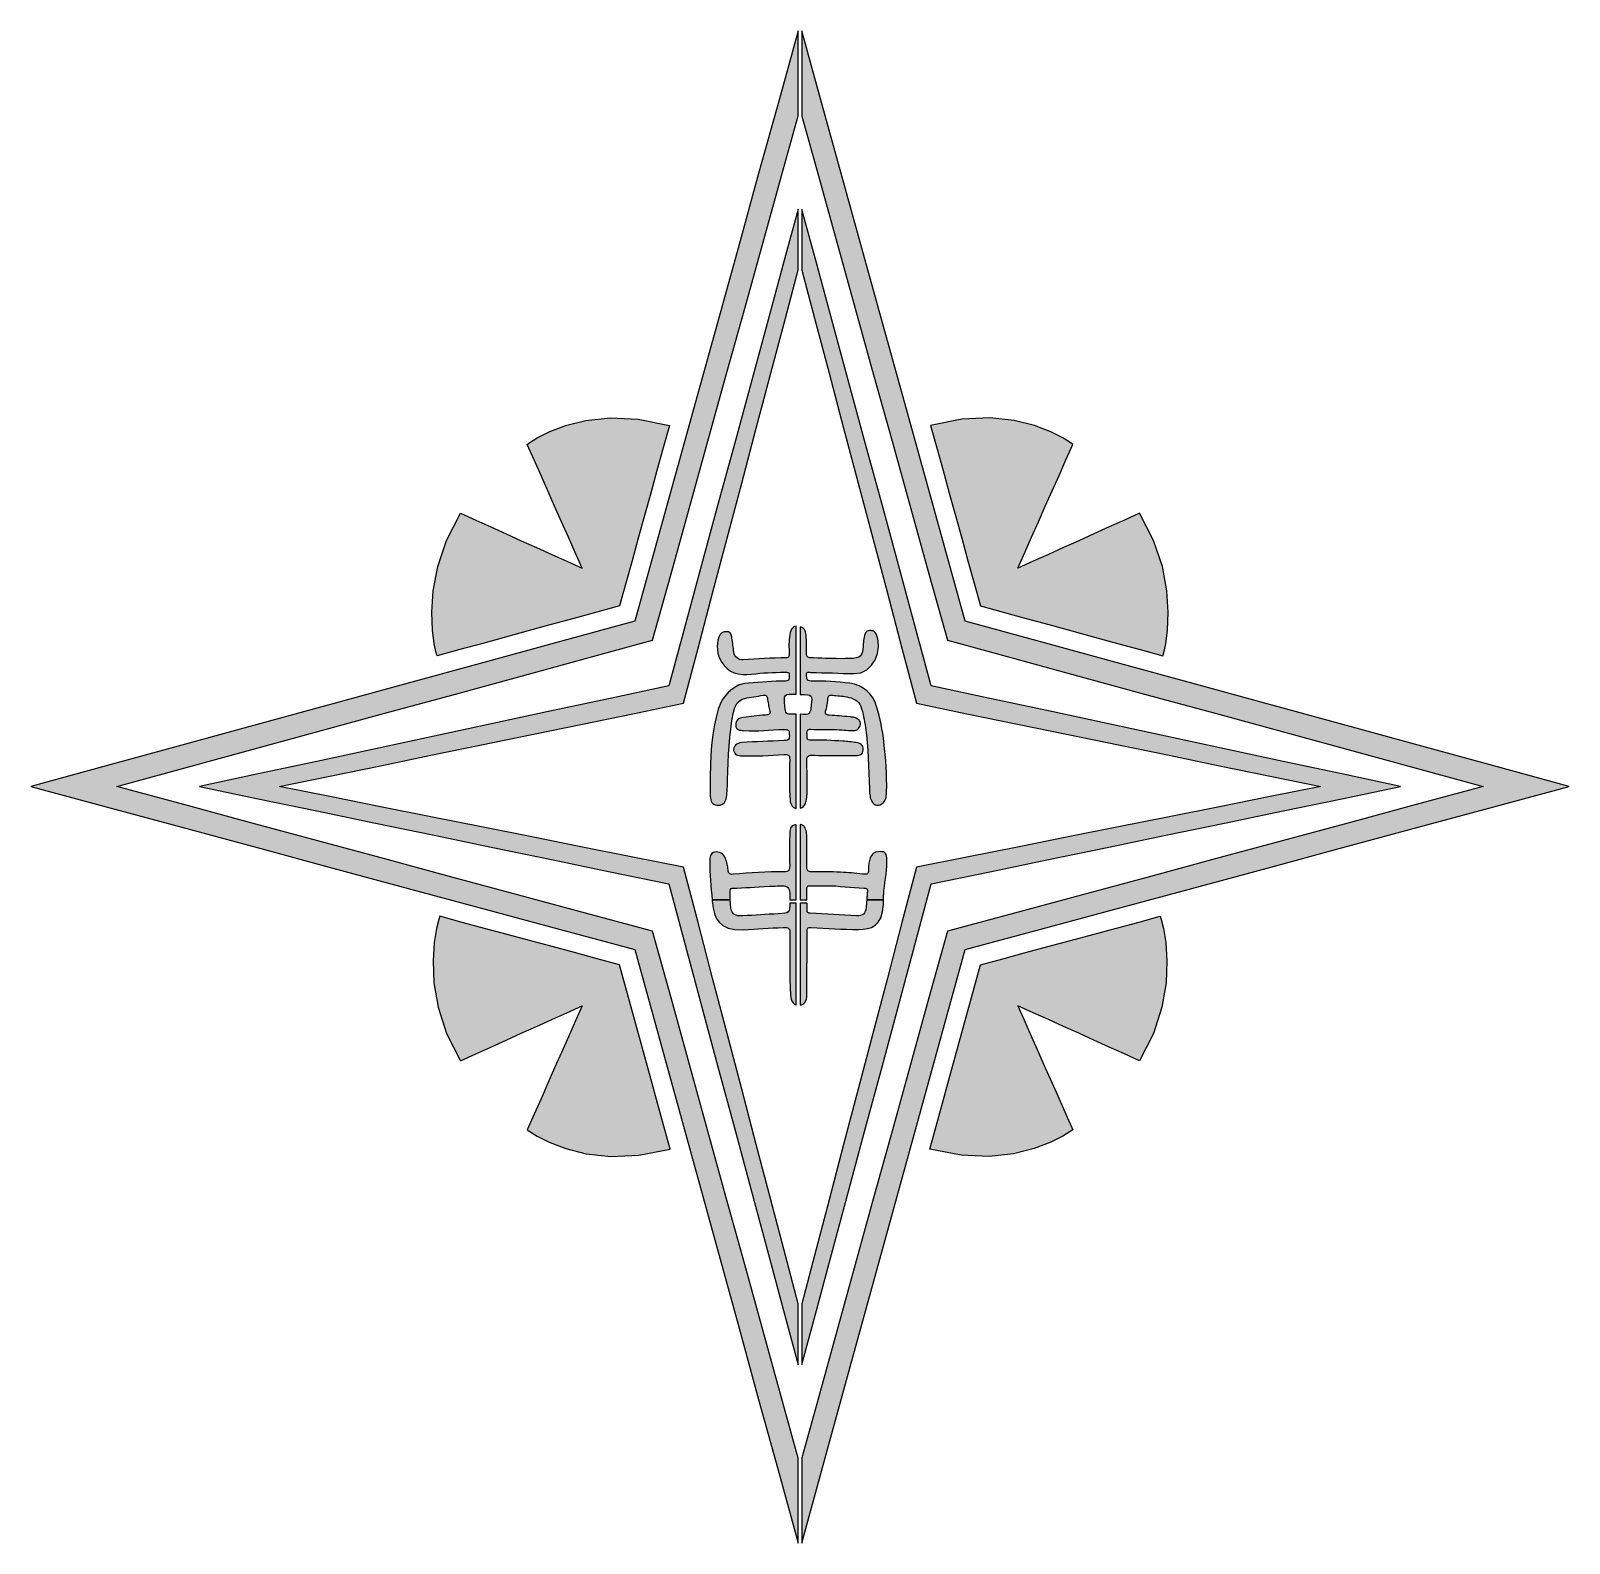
# Model space of a CAD drawing. Extents: x 13.9 to 34.2, y 3.8 to 23.8.
import ezdxf

# ---------------------------------------------------------------- set-up
doc = ezdxf.new("R2010")
doc.units = 0
doc.header["$MEASUREMENT"] = 0
doc.layers.add('_U_30EC_U_30A4_U_30E4_U_38', color=7, linetype='CONTINUOUS')

msp = doc.modelspace()

# ---------------------------------------------------------------- hatches: boundary and pattern name
at = {"layer": '_U_30EC_U_30A4_U_30E4_U_38'}
h = msp.add_hatch(color=29, dxfattribs=at)
h.dxf.hatch_style = 2
h.paths.add_polyline_path([(24.071, 4.929), (23.851, 5.724), (23.608, 6.604), (23.365, 7.484), (23.122, 8.364), (22.879, 9.244), (22.635, 10.124), (22.392, 11.004), (22.149, 11.884), (21.265, 12.123), (20.381, 12.361), (19.497, 12.6), (18.613, 12.839), (17.729, 13.078), (16.845, 13.317), (15.961, 13.556), (15.077, 13.795), (15.961, 14.036), (16.845, 14.278), (17.729, 14.52), (18.613, 14.762), (19.497, 15.003), (20.381, 15.245), (21.265, 15.487), (22.149, 15.728), (22.392, 16.604), (22.635, 17.48), (22.879, 18.355), (23.122, 19.231), (23.365, 20.106), (23.608, 20.982), (23.851, 21.858), (24.071, 22.648), (24.071, 23.772), (23.822, 22.872), (23.549, 21.887), (23.277, 20.902), (23.004, 19.918), (22.732, 18.933), (22.459, 17.948), (22.186, 16.963), (21.914, 15.978), (20.917, 15.705), (19.921, 15.432), (18.924, 15.159), (17.927, 14.886), (16.931, 14.613), (15.934, 14.341), (14.937, 14.068), (13.941, 13.795), (14.937, 13.526), (15.934, 13.257), (16.931, 12.988), (17.927, 12.719), (18.924, 12.45), (19.92, 12.181), (20.917, 11.912), (21.914, 11.643), (22.186, 10.653), (22.459, 9.663), (22.732, 8.672), (23.004, 7.682), (23.277, 6.691), (23.549, 5.701), (23.822, 4.71), (24.071, 3.806)])
h = msp.add_hatch(color=29, dxfattribs=at)
h.dxf.hatch_style = 2
h.paths.add_polyline_path([(33.252, 14.068), (32.255, 14.341), (31.259, 14.613), (30.262, 14.886), (29.265, 15.159), (28.269, 15.432), (27.272, 15.705), (26.275, 15.978), (26.003, 16.963), (25.73, 17.948), (25.458, 18.933), (25.185, 19.918), (24.912, 20.902), (24.64, 21.887), (24.367, 22.872), (24.119, 23.769), (24.119, 22.645), (24.338, 21.858), (24.581, 20.982), (24.824, 20.106), (25.067, 19.231), (25.311, 18.355), (25.554, 17.48), (25.797, 16.604), (26.04, 15.728), (26.924, 15.487), (27.808, 15.245), (28.692, 15.003), (29.576, 14.762), (30.46, 14.52), (31.344, 14.278), (32.228, 14.036), (33.112, 13.795), (32.228, 13.556), (31.344, 13.317), (30.46, 13.078), (29.576, 12.839), (28.692, 12.6), (27.808, 12.361), (26.924, 12.123), (26.04, 11.884), (25.797, 11.004), (25.554, 10.124), (25.311, 9.244), (25.067, 8.364), (24.824, 7.484), (24.581, 6.604), (24.338, 5.724), (24.119, 4.932), (24.119, 3.808), (24.367, 4.71), (24.64, 5.701), (24.912, 6.691), (25.185, 7.682), (25.458, 8.672), (25.73, 9.663), (26.003, 10.653), (26.275, 11.643), (27.272, 11.912), (28.269, 12.181), (29.265, 12.45), (30.262, 12.719), (31.259, 12.988), (32.255, 13.257), (33.252, 13.526), (34.249, 13.795)])
h = msp.add_hatch(color=29, dxfattribs=at)
h.dxf.hatch_style = 2
h.paths.add_polyline_path([(24.071, 6.964), (23.902, 7.606), (23.71, 8.338), (23.518, 9.07), (23.326, 9.802), (23.134, 10.534), (22.941, 11.266), (22.749, 11.998), (22.557, 12.73), (21.89, 12.863), (21.223, 12.996), (20.556, 13.129), (19.889, 13.262), (19.222, 13.396), (18.555, 13.529), (17.888, 13.662), (17.221, 13.795), (17.888, 13.932), (18.555, 14.069), (19.222, 14.207), (19.889, 14.344), (20.556, 14.482), (21.223, 14.619), (21.89, 14.756), (22.557, 14.894), (22.749, 15.62), (22.941, 16.346), (23.134, 17.072), (23.326, 17.799), (23.518, 18.525), (23.71, 19.251), (23.902, 19.977), (24.071, 20.614), (24.071, 21.417), (23.878, 20.707), (23.661, 19.909), (23.445, 19.112), (23.228, 18.314), (23.012, 17.517), (22.795, 16.72), (22.578, 15.922), (22.362, 15.125), (21.587, 14.958), (20.813, 14.792), (20.039, 14.626), (19.264, 14.46), (18.49, 14.293), (17.716, 14.127), (16.941, 13.961), (16.167, 13.795), (16.941, 13.634), (17.716, 13.473), (18.49, 13.312), (19.264, 13.152), (20.039, 12.991), (20.813, 12.83), (21.587, 12.669), (22.362, 12.509), (22.578, 11.704), (22.795, 10.9), (23.012, 10.095), (23.228, 9.291), (23.445, 8.486), (23.661, 7.682), (23.878, 6.877), (24.071, 6.161)])
h = msp.add_hatch(color=29, dxfattribs=at)
h.dxf.hatch_style = 2
h.paths.add_polyline_path([(31.248, 13.961), (30.474, 14.127), (29.699, 14.293), (28.925, 14.46), (28.151, 14.626), (27.376, 14.792), (26.602, 14.958), (25.827, 15.125), (25.611, 15.922), (25.394, 16.72), (25.178, 17.517), (24.961, 18.314), (24.744, 19.112), (24.528, 19.909), (24.311, 20.707), (24.119, 21.414), (24.119, 20.611), (24.287, 19.977), (24.479, 19.251), (24.671, 18.525), (24.863, 17.799), (25.056, 17.072), (25.248, 16.346), (25.44, 15.62), (25.632, 14.894), (26.299, 14.756), (26.966, 14.619), (27.633, 14.482), (28.3, 14.344), (28.967, 14.207), (29.634, 14.069), (30.301, 13.932), (30.968, 13.795), (30.301, 13.662), (29.634, 13.529), (28.967, 13.396), (28.3, 13.262), (27.633, 13.129), (26.966, 12.996), (26.299, 12.863), (25.632, 12.73), (25.44, 11.998), (25.248, 11.266), (25.056, 10.534), (24.863, 9.802), (24.671, 9.07), (24.479, 8.338), (24.287, 7.606), (24.119, 6.966), (24.119, 6.163), (24.311, 6.877), (24.528, 7.682), (24.744, 8.486), (24.961, 9.291), (25.178, 10.095), (25.394, 10.9), (25.611, 11.704), (25.827, 12.509), (26.602, 12.669), (27.376, 12.83), (28.151, 12.991), (28.925, 13.152), (29.699, 13.312), (30.474, 13.473), (31.248, 13.634), (32.022, 13.795)])
h = msp.add_hatch(color=29, dxfattribs=at)
h.dxf.hatch_style = 2
h.paths.add_polyline_path([(19.303, 15.52), (19.292, 15.561), (19.267, 15.678), (19.243, 15.86), (19.233, 16.097), (19.251, 16.38), (19.312, 16.698), (19.427, 17.042), (19.613, 17.402), (19.814, 17.311), (20.014, 17.221), (20.215, 17.13), (20.415, 17.04), (20.616, 16.95), (20.817, 16.859), (21.017, 16.769), (21.218, 16.678), (21.127, 16.883), (21.037, 17.087), (20.947, 17.291), (20.856, 17.495), (20.766, 17.699), (20.676, 17.903), (20.585, 18.107), (20.495, 18.312), (20.528, 18.336), (20.625, 18.396), (20.782, 18.476), (20.997, 18.559), (21.267, 18.626), (21.588, 18.66), (21.957, 18.645), (22.371, 18.562), (22.289, 18.264), (22.206, 17.966), (22.124, 17.669), (22.042, 17.371), (21.959, 17.073), (21.877, 16.775), (21.794, 16.478), (21.712, 16.18), (21.411, 16.097), (21.11, 16.015), (20.809, 15.932), (20.508, 15.85), (20.207, 15.768), (19.906, 15.685), (19.604, 15.603)])
h = msp.add_hatch(color=29, dxfattribs=at)
h.dxf.hatch_style = 2
h.paths.add_polyline_path([(28.886, 15.52), (28.897, 15.561), (28.922, 15.678), (28.946, 15.86), (28.956, 16.097), (28.938, 16.38), (28.878, 16.698), (28.762, 17.042), (28.576, 17.402), (28.376, 17.311), (28.175, 17.221), (27.974, 17.13), (27.774, 17.04), (27.573, 16.95), (27.373, 16.859), (27.172, 16.769), (26.971, 16.678), (27.062, 16.883), (27.152, 17.087), (27.243, 17.291), (27.333, 17.495), (27.423, 17.699), (27.514, 17.903), (27.604, 18.107), (27.694, 18.312), (27.662, 18.336), (27.565, 18.396), (27.407, 18.477), (27.192, 18.559), (26.922, 18.626), (26.601, 18.66), (26.232, 18.645), (25.818, 18.562), (25.9, 18.264), (25.983, 17.966), (26.065, 17.669), (26.148, 17.371), (26.23, 17.073), (26.312, 16.775), (26.395, 16.478), (26.477, 16.18), (26.778, 16.097), (27.079, 16.015), (27.38, 15.932), (27.682, 15.85), (27.983, 15.768), (28.284, 15.685), (28.585, 15.603)])
h = msp.add_hatch(color=29, dxfattribs=at)
h.dxf.hatch_style = 2
h.paths.add_polyline_path([(24.044, 14.75), (24.039, 14.75), (24.032, 14.75), (24.025, 14.75), (24.018, 14.75), (24.011, 14.75), (23.976, 14.75), (23.949, 14.752), (23.93, 14.756), (23.917, 14.763), (23.908, 14.776), (23.902, 14.795), (23.898, 14.821), (23.895, 14.855), (23.89, 14.909), (23.889, 14.949), (23.892, 14.978), (23.903, 14.997), (23.922, 15.008), (23.951, 15.014), (23.992, 15.014), (24.044, 15.013), (24.044, 15.911), (24.042, 15.91), (24.024, 15.906), (24.008, 15.898), (23.994, 15.886), (23.983, 15.871), (23.973, 15.851), (23.966, 15.828), (23.96, 15.8), (23.955, 15.768), (23.952, 15.737), (23.95, 15.705), (23.949, 15.673), (23.949, 15.641), (23.95, 15.609), (23.95, 15.577), (23.951, 15.545), (23.951, 15.534), (23.95, 15.524), (23.948, 15.516), (23.945, 15.509), (23.94, 15.503), (23.933, 15.498), (23.923, 15.496), (23.911, 15.495), (23.84, 15.493), (23.769, 15.491), (23.698, 15.488), (23.627, 15.484), (23.556, 15.48), (23.486, 15.476), (23.415, 15.471), (23.344, 15.467), (23.322, 15.468), (23.301, 15.473), (23.281, 15.482), (23.264, 15.494), (23.248, 15.508), (23.236, 15.526), (23.227, 15.545), (23.221, 15.567), (23.218, 15.59), (23.215, 15.614), (23.212, 15.638), (23.209, 15.662), (23.207, 15.685), (23.204, 15.709), (23.201, 15.733), (23.197, 15.756), (23.195, 15.771), (23.192, 15.785), (23.187, 15.798), (23.181, 15.811), (23.173, 15.822), (23.163, 15.83), (23.15, 15.836), (23.134, 15.839), (23.115, 15.839), (23.097, 15.836), (23.08, 15.831), (23.065, 15.823), (23.052, 15.813), (23.04, 15.8), (23.03, 15.785), (23.023, 15.767), (23.012, 15.725), (23.005, 15.684), (23.002, 15.643), (23.004, 15.602), (23.01, 15.562), (23.021, 15.522), (23.036, 15.483), (23.056, 15.445), (23.092, 15.393), (23.133, 15.352), (23.178, 15.32), (23.227, 15.297), (23.28, 15.282), (23.336, 15.274), (23.394, 15.273), (23.455, 15.278), (23.51, 15.284), (23.564, 15.29), (23.619, 15.294), (23.673, 15.297), (23.728, 15.3), (23.782, 15.302), (23.837, 15.303), (23.892, 15.304), (23.905, 15.304), (23.918, 15.304), (23.929, 15.302), (23.938, 15.299), (23.946, 15.294), (23.95, 15.287), (23.953, 15.275), (23.952, 15.26), (23.951, 15.247), (23.951, 15.235), (23.951, 15.222), (23.948, 15.211), (23.944, 15.201), (23.935, 15.194), (23.922, 15.189), (23.903, 15.187), (23.842, 15.187), (23.781, 15.185), (23.72, 15.181), (23.659, 15.177), (23.598, 15.172), (23.537, 15.167), (23.475, 15.163), (23.414, 15.159), (23.368, 15.155), (23.325, 15.145), (23.285, 15.131), (23.248, 15.113), (23.213, 15.091), (23.18, 15.066), (23.148, 15.037), (23.118, 15.005), (23.094, 14.976), (23.073, 14.946), (23.055, 14.915), (23.04, 14.882), (23.026, 14.849), (23.014, 14.815), (23.004, 14.78), (22.995, 14.745), (22.966, 14.611), (22.944, 14.477), (22.928, 14.342), (22.918, 14.207), (22.912, 14.072), (22.909, 13.936), (22.909, 13.8), (22.911, 13.664), (22.911, 13.662), (22.912, 13.659), (22.912, 13.657), (22.912, 13.654), (22.913, 13.651), (22.913, 13.649), (22.913, 13.646), (22.914, 13.644), (22.917, 13.621), (22.922, 13.601), (22.931, 13.584), (22.942, 13.57), (22.957, 13.56), (22.974, 13.553), (22.995, 13.549), (23.019, 13.548), (23.041, 13.551), (23.061, 13.557), (23.078, 13.565), (23.092, 13.577), (23.103, 13.591), (23.112, 13.609), (23.119, 13.628), (23.123, 13.651), (23.127, 13.68), (23.13, 13.709), (23.133, 13.738), (23.134, 13.768), (23.136, 13.797), (23.137, 13.826), (23.138, 13.855), (23.139, 13.885), (23.143, 13.997), (23.147, 14.108), (23.152, 14.22), (23.159, 14.331), (23.168, 14.443), (23.18, 14.554), (23.197, 14.664), (23.219, 14.775), (23.226, 14.806), (23.236, 14.836), (23.248, 14.864), (23.263, 14.89), (23.281, 14.913), (23.303, 14.932), (23.331, 14.947), (23.363, 14.957), (23.393, 14.964), (23.424, 14.97), (23.454, 14.975), (23.485, 14.98), (23.516, 14.985), (23.546, 14.99), (23.577, 14.995), (23.608, 15), (23.619, 15.001), (23.629, 15.002), (23.639, 15), (23.647, 14.997), (23.653, 14.992), (23.659, 14.985), (23.663, 14.974), (23.665, 14.961), (23.667, 14.941), (23.67, 14.922), (23.673, 14.902), (23.677, 14.883), (23.68, 14.864), (23.685, 14.844), (23.689, 14.825), (23.694, 14.806), (23.698, 14.789), (23.699, 14.775), (23.697, 14.763), (23.692, 14.754), (23.684, 14.748), (23.673, 14.743), (23.659, 14.74), (23.641, 14.738), (23.601, 14.735), (23.563, 14.732), (23.527, 14.729), (23.491, 14.725), (23.456, 14.721), (23.42, 14.716), (23.383, 14.712), (23.342, 14.707), (23.321, 14.703), (23.303, 14.697), (23.286, 14.688), (23.271, 14.677), (23.26, 14.664), (23.252, 14.647), (23.247, 14.627), (23.246, 14.605), (23.249, 14.583), (23.256, 14.567), (23.267, 14.555), (23.28, 14.546), (23.296, 14.541), (23.313, 14.537), (23.33, 14.535), (23.349, 14.534), (23.419, 14.531), (23.487, 14.53), (23.552, 14.532), (23.617, 14.535), (23.681, 14.539), (23.746, 14.543), (23.814, 14.546), (23.884, 14.546), (23.895, 14.546), (23.906, 14.546), (23.918, 14.545), (23.929, 14.542), (23.938, 14.538), (23.946, 14.53), (23.951, 14.52), (23.953, 14.505), (23.953, 14.481), (23.954, 14.46), (23.953, 14.442), (23.95, 14.427), (23.944, 14.416), (23.931, 14.408), (23.913, 14.403), (23.886, 14.403), (23.812, 14.398), (23.741, 14.395), (23.671, 14.393), (23.603, 14.39), (23.535, 14.387), (23.466, 14.384), (23.397, 14.38), (23.325, 14.374), (23.302, 14.37), (23.281, 14.363), (23.262, 14.352), (23.245, 14.339), (23.232, 14.323), (23.223, 14.307), (23.219, 14.289), (23.219, 14.272), (23.225, 14.252), (23.234, 14.236), (23.245, 14.224), (23.258, 14.215), (23.274, 14.209), (23.291, 14.205), (23.309, 14.202), (23.327, 14.201), (23.398, 14.199), (23.468, 14.198), (23.537, 14.199), (23.605, 14.201), (23.673, 14.204), (23.742, 14.208), (23.811, 14.213), (23.882, 14.218), (23.902, 14.219), (23.918, 14.218), (23.931, 14.215), (23.942, 14.209), (23.95, 14.2), (23.955, 14.187), (23.958, 14.17), (23.959, 14.148), (23.958, 14.082), (23.957, 14.015), (23.956, 13.948), (23.956, 13.882), (23.957, 13.815), (23.958, 13.748), (23.961, 13.682), (23.964, 13.615), (23.967, 13.592), (23.973, 13.57), (23.981, 13.552), (23.992, 13.535), (24.005, 13.522), (24.021, 13.513), (24.038, 13.507), (24.044, 13.507)])
h = msp.add_hatch(color=29, dxfattribs=at)
h.dxf.hatch_style = 2
h.paths.add_polyline_path([(25.238, 13.89), (25.236, 13.971), (25.232, 14.053), (25.226, 14.134), (25.22, 14.216), (25.212, 14.297), (25.202, 14.379), (25.195, 14.439), (25.186, 14.498), (25.175, 14.558), (25.164, 14.617), (25.151, 14.676), (25.138, 14.734), (25.123, 14.793), (25.106, 14.851), (25.085, 14.91), (25.055, 14.965), (25.019, 15.014), (24.976, 15.057), (24.928, 15.094), (24.874, 15.124), (24.816, 15.145), (24.754, 15.158), (24.69, 15.166), (24.627, 15.173), (24.563, 15.178), (24.499, 15.182), (24.435, 15.186), (24.371, 15.188), (24.307, 15.188), (24.243, 15.188), (24.223, 15.189), (24.208, 15.193), (24.197, 15.201), (24.19, 15.211), (24.185, 15.222), (24.183, 15.236), (24.182, 15.25), (24.181, 15.265), (24.181, 15.283), (24.185, 15.295), (24.192, 15.302), (24.201, 15.305), (24.212, 15.305), (24.223, 15.304), (24.234, 15.302), (24.244, 15.301), (24.314, 15.3), (24.384, 15.298), (24.454, 15.296), (24.524, 15.294), (24.594, 15.291), (24.664, 15.289), (24.734, 15.287), (24.805, 15.286), (24.897, 15.298), (24.975, 15.336), (25.039, 15.395), (25.088, 15.468), (25.119, 15.551), (25.133, 15.638), (25.128, 15.724), (25.104, 15.803), (25.096, 15.817), (25.087, 15.828), (25.077, 15.837), (25.065, 15.844), (25.053, 15.849), (25.039, 15.852), (25.025, 15.854), (25.01, 15.854), (24.996, 15.852), (24.984, 15.847), (24.974, 15.841), (24.966, 15.833), (24.96, 15.823), (24.955, 15.812), (24.95, 15.8), (24.947, 15.788), (24.941, 15.767), (24.937, 15.745), (24.934, 15.723), (24.932, 15.701), (24.93, 15.679), (24.929, 15.656), (24.928, 15.634), (24.926, 15.612), (24.92, 15.572), (24.907, 15.541), (24.89, 15.518), (24.865, 15.503), (24.834, 15.493), (24.796, 15.487), (24.75, 15.484), (24.697, 15.483), (24.629, 15.482), (24.571, 15.483), (24.521, 15.484), (24.475, 15.485), (24.43, 15.487), (24.384, 15.489), (24.332, 15.491), (24.273, 15.492), (24.247, 15.493), (24.226, 15.494), (24.21, 15.498), (24.197, 15.503), (24.189, 15.511), (24.183, 15.522), (24.18, 15.537), (24.18, 15.557), (24.181, 15.586), (24.181, 15.615), (24.181, 15.645), (24.181, 15.674), (24.18, 15.703), (24.179, 15.733), (24.177, 15.762), (24.176, 15.791), (24.173, 15.814), (24.168, 15.835), (24.161, 15.852), (24.152, 15.868), (24.141, 15.88), (24.128, 15.891), (24.112, 15.899), (24.095, 15.905), (24.095, 15.793), (24.095, 15.681), (24.095, 15.57), (24.095, 15.458), (24.095, 15.346), (24.095, 15.234), (24.095, 15.123), (24.095, 15.011), (24.097, 15.011), (24.099, 15.011), (24.101, 15.011), (24.103, 15.011), (24.105, 15.01), (24.107, 15.01), (24.109, 15.01), (24.11, 15.01), (24.159, 15.009), (24.195, 15.006), (24.221, 15), (24.237, 14.989), (24.246, 14.971), (24.249, 14.946), (24.247, 14.911), (24.243, 14.864), (24.238, 14.825), (24.233, 14.796), (24.226, 14.775), (24.214, 14.76), (24.197, 14.751), (24.172, 14.747), (24.139, 14.747), (24.095, 14.748), (24.095, 14.594), (24.095, 14.439), (24.095, 14.284), (24.095, 14.129), (24.095, 13.975), (24.095, 13.82), (24.095, 13.665), (24.095, 13.51), (24.111, 13.515), (24.125, 13.52), (24.137, 13.528), (24.147, 13.538), (24.156, 13.549), (24.163, 13.561), (24.169, 13.576), (24.173, 13.592), (24.177, 13.607), (24.18, 13.622), (24.182, 13.636), (24.184, 13.651), (24.186, 13.666), (24.187, 13.681), (24.188, 13.696), (24.188, 13.711), (24.188, 13.766), (24.188, 13.822), (24.188, 13.877), (24.188, 13.932), (24.188, 13.988), (24.187, 14.043), (24.187, 14.098), (24.186, 14.154), (24.187, 14.165), (24.19, 14.176), (24.195, 14.185), (24.202, 14.193), (24.21, 14.2), (24.219, 14.204), (24.23, 14.207), (24.241, 14.208), (24.289, 14.207), (24.336, 14.206), (24.384, 14.206), (24.431, 14.206), (24.479, 14.206), (24.526, 14.206), (24.574, 14.205), (24.621, 14.204), (24.648, 14.204), (24.674, 14.203), (24.701, 14.203), (24.728, 14.203), (24.754, 14.203), (24.781, 14.203), (24.808, 14.204), (24.834, 14.205), (24.851, 14.206), (24.868, 14.208), (24.884, 14.212), (24.898, 14.219), (24.91, 14.228), (24.92, 14.241), (24.926, 14.259), (24.929, 14.281), (24.927, 14.304), (24.922, 14.323), (24.914, 14.338), (24.902, 14.35), (24.888, 14.359), (24.872, 14.366), (24.855, 14.371), (24.836, 14.375), (24.814, 14.378), (24.792, 14.381), (24.77, 14.384), (24.748, 14.387), (24.726, 14.389), (24.704, 14.391), (24.681, 14.393), (24.659, 14.394), (24.607, 14.397), (24.555, 14.4), (24.502, 14.403), (24.45, 14.405), (24.398, 14.407), (24.345, 14.407), (24.293, 14.407), (24.24, 14.405), (24.218, 14.406), (24.203, 14.411), (24.194, 14.421), (24.189, 14.435), (24.188, 14.45), (24.188, 14.467), (24.188, 14.484), (24.187, 14.5), (24.188, 14.515), (24.19, 14.527), (24.194, 14.535), (24.199, 14.542), (24.205, 14.546), (24.214, 14.549), (24.225, 14.55), (24.238, 14.55), (24.279, 14.549), (24.326, 14.549), (24.376, 14.549), (24.424, 14.548), (24.468, 14.548), (24.504, 14.549), (24.528, 14.549), (24.537, 14.549), (24.578, 14.546), (24.613, 14.544), (24.646, 14.542), (24.676, 14.54), (24.705, 14.538), (24.735, 14.536), (24.767, 14.535), (24.801, 14.534), (24.819, 14.535), (24.834, 14.538), (24.847, 14.544), (24.859, 14.553), (24.868, 14.563), (24.876, 14.574), (24.883, 14.587), (24.888, 14.601), (24.892, 14.617), (24.892, 14.633), (24.888, 14.647), (24.882, 14.66), (24.874, 14.671), (24.863, 14.681), (24.85, 14.69), (24.836, 14.697), (24.826, 14.701), (24.816, 14.704), (24.806, 14.707), (24.795, 14.709), (24.785, 14.711), (24.774, 14.712), (24.763, 14.713), (24.753, 14.714), (24.715, 14.718), (24.681, 14.721), (24.649, 14.724), (24.617, 14.727), (24.585, 14.729), (24.553, 14.732), (24.518, 14.734), (24.481, 14.736), (24.466, 14.737), (24.453, 14.74), (24.443, 14.745), (24.436, 14.751), (24.432, 14.761), (24.431, 14.773), (24.433, 14.789), (24.439, 14.81), (24.444, 14.826), (24.448, 14.842), (24.451, 14.858), (24.455, 14.875), (24.457, 14.891), (24.459, 14.908), (24.461, 14.925), (24.462, 14.941), (24.464, 14.958), (24.467, 14.971), (24.471, 14.983), (24.477, 14.991), (24.485, 14.997), (24.495, 15.001), (24.507, 15.002), (24.522, 15.001), (24.546, 14.998), (24.569, 14.996), (24.593, 14.994), (24.617, 14.992), (24.641, 14.99), (24.665, 14.988), (24.688, 14.984), (24.712, 14.979), (24.74, 14.972), (24.769, 14.964), (24.796, 14.954), (24.822, 14.941), (24.846, 14.925), (24.866, 14.906), (24.884, 14.882), (24.897, 14.853), (24.908, 14.819), (24.918, 14.785), (24.927, 14.751), (24.934, 14.716), (24.941, 14.682), (24.947, 14.647), (24.953, 14.611), (24.958, 14.576), (24.971, 14.476), (24.981, 14.375), (24.989, 14.274), (24.995, 14.173), (25, 14.072), (25.004, 13.971), (25.007, 13.869), (25.011, 13.768), (25.012, 13.748), (25.013, 13.727), (25.014, 13.707), (25.016, 13.687), (25.019, 13.667), (25.023, 13.647), (25.029, 13.627), (25.037, 13.608), (25.052, 13.584), (25.069, 13.567), (25.089, 13.555), (25.11, 13.549), (25.132, 13.549), (25.155, 13.555), (25.176, 13.568), (25.197, 13.586), (25.21, 13.602), (25.219, 13.618), (25.226, 13.635), (25.231, 13.653), (25.234, 13.671), (25.236, 13.689), (25.237, 13.708), (25.238, 13.726), (25.239, 13.808)])
h = msp.add_hatch(color=29, dxfattribs=at)
h.dxf.hatch_style = 2
h.paths.add_polyline_path([(24.044, 13.291), (24.042, 13.291), (24.035, 13.29), (24.019, 13.287), (24.005, 13.282), (23.993, 13.275), (23.982, 13.265), (23.974, 13.254), (23.968, 13.24), (23.964, 13.223), (23.962, 13.204), (23.959, 13.147), (23.958, 13.091), (23.957, 13.034), (23.956, 12.977), (23.956, 12.92), (23.957, 12.863), (23.958, 12.806), (23.959, 12.749), (23.958, 12.729), (23.956, 12.712), (23.951, 12.698), (23.943, 12.687), (23.933, 12.679), (23.92, 12.674), (23.904, 12.671), (23.884, 12.67), (23.8, 12.67), (23.715, 12.669), (23.631, 12.666), (23.547, 12.662), (23.463, 12.657), (23.379, 12.651), (23.295, 12.644), (23.211, 12.636), (23.194, 12.635), (23.181, 12.637), (23.17, 12.641), (23.162, 12.647), (23.155, 12.655), (23.151, 12.666), (23.148, 12.679), (23.145, 12.694), (23.143, 12.713), (23.14, 12.733), (23.136, 12.752), (23.132, 12.771), (23.128, 12.79), (23.123, 12.809), (23.117, 12.827), (23.111, 12.846), (23.101, 12.867), (23.088, 12.885), (23.072, 12.901), (23.053, 12.914), (23.033, 12.923), (23.012, 12.929), (22.99, 12.931), (22.969, 12.929), (22.948, 12.922), (22.932, 12.912), (22.92, 12.899), (22.913, 12.884), (22.908, 12.867), (22.906, 12.849), (22.905, 12.831), (22.905, 12.812), (22.905, 12.747), (22.906, 12.683), (22.909, 12.619), (22.913, 12.556), (22.918, 12.492), (22.923, 12.428), (22.929, 12.364), (22.935, 12.301), (22.965, 12.301), (22.995, 12.301), (23.025, 12.301), (23.055, 12.301), (23.084, 12.301), (23.114, 12.301), (23.144, 12.301), (23.174, 12.301), (23.174, 12.305), (23.174, 12.309), (23.173, 12.314), (23.173, 12.319), (23.173, 12.324), (23.173, 12.33), (23.172, 12.336), (23.172, 12.343), (23.172, 12.386), (23.174, 12.416), (23.179, 12.436), (23.188, 12.447), (23.2, 12.452), (23.216, 12.454), (23.237, 12.453), (23.262, 12.453), (23.321, 12.456), (23.379, 12.46), (23.436, 12.464), (23.494, 12.468), (23.556, 12.472), (23.621, 12.475), (23.691, 12.479), (23.769, 12.481), (23.794, 12.482), (23.815, 12.483), (23.835, 12.485), (23.852, 12.486), (23.869, 12.485), (23.886, 12.483), (23.902, 12.479), (23.92, 12.472), (23.922, 12.471), (23.924, 12.47), (23.925, 12.469), (23.927, 12.468), (23.929, 12.467), (23.93, 12.465), (23.932, 12.464), (23.933, 12.463), (23.944, 12.447), (23.951, 12.43), (23.956, 12.41), (23.959, 12.39), (23.961, 12.368), (23.961, 12.346), (23.96, 12.323), (23.96, 12.301), (23.977, 12.301), (23.993, 12.301), (24.01, 12.301), (24.027, 12.301), (24.044, 12.301)])
h = msp.add_hatch(color=29, dxfattribs=at)
h.dxf.hatch_style = 2
h.paths.add_polyline_path([(24.187, 12.301), (24.187, 12.319), (24.187, 12.337), (24.187, 12.355), (24.187, 12.373), (24.187, 12.391), (24.187, 12.41), (24.187, 12.428), (24.187, 12.446), (24.187, 12.457), (24.189, 12.466), (24.192, 12.473), (24.197, 12.478), (24.202, 12.482), (24.21, 12.484), (24.219, 12.485), (24.229, 12.485), (24.256, 12.485), (24.282, 12.484), (24.309, 12.484), (24.336, 12.484), (24.362, 12.484), (24.389, 12.484), (24.415, 12.484), (24.442, 12.484), (24.505, 12.484), (24.567, 12.482), (24.629, 12.477), (24.69, 12.472), (24.751, 12.467), (24.813, 12.462), (24.875, 12.458), (24.937, 12.455), (24.95, 12.455), (24.961, 12.452), (24.969, 12.449), (24.976, 12.444), (24.981, 12.437), (24.984, 12.428), (24.985, 12.417), (24.984, 12.404), (24.983, 12.391), (24.982, 12.378), (24.981, 12.365), (24.98, 12.353), (24.979, 12.34), (24.978, 12.327), (24.977, 12.314), (24.976, 12.301), (25.003, 12.301), (25.031, 12.301), (25.059, 12.301), (25.086, 12.301), (25.114, 12.301), (25.142, 12.301), (25.169, 12.301), (25.197, 12.301), (25.197, 12.316), (25.198, 12.331), (25.199, 12.346), (25.199, 12.361), (25.2, 12.376), (25.201, 12.391), (25.202, 12.406), (25.203, 12.421), (25.208, 12.475), (25.215, 12.529), (25.223, 12.582), (25.23, 12.636), (25.237, 12.69), (25.241, 12.744), (25.243, 12.798), (25.241, 12.852), (25.238, 12.876), (25.231, 12.896), (25.222, 12.911), (25.21, 12.923), (25.195, 12.931), (25.177, 12.935), (25.156, 12.936), (25.131, 12.934), (25.092, 12.927), (25.062, 12.91), (25.039, 12.885), (25.022, 12.853), (25.011, 12.818), (25.004, 12.782), (25.001, 12.746), (25, 12.714), (24.999, 12.689), (24.997, 12.67), (24.992, 12.656), (24.985, 12.646), (24.975, 12.64), (24.961, 12.637), (24.942, 12.637), (24.919, 12.639), (24.883, 12.643), (24.847, 12.647), (24.811, 12.65), (24.775, 12.654), (24.739, 12.657), (24.703, 12.66), (24.667, 12.662), (24.631, 12.664), (24.583, 12.666), (24.535, 12.667), (24.487, 12.668), (24.439, 12.669), (24.391, 12.67), (24.343, 12.67), (24.295, 12.67), (24.247, 12.67), (24.232, 12.671), (24.219, 12.673), (24.208, 12.677), (24.2, 12.682), (24.193, 12.69), (24.189, 12.701), (24.186, 12.714), (24.186, 12.731), (24.187, 12.775), (24.187, 12.818), (24.187, 12.862), (24.187, 12.905), (24.187, 12.949), (24.187, 12.992), (24.186, 13.036), (24.186, 13.079), (24.186, 13.099), (24.186, 13.118), (24.185, 13.138), (24.184, 13.157), (24.182, 13.176), (24.179, 13.196), (24.175, 13.215), (24.169, 13.234), (24.163, 13.248), (24.156, 13.261), (24.148, 13.271), (24.138, 13.278), (24.128, 13.284), (24.118, 13.288), (24.106, 13.291), (24.095, 13.292), (24.095, 13.168), (24.095, 13.044), (24.095, 12.92), (24.095, 12.796), (24.095, 12.672), (24.095, 12.548), (24.095, 12.424), (24.095, 12.301), (24.106, 12.301), (24.118, 12.301), (24.129, 12.301), (24.141, 12.301), (24.153, 12.301), (24.164, 12.301), (24.176, 12.301)])
h = msp.add_hatch(color=29, dxfattribs=at)
h.dxf.hatch_style = 2
h.paths.add_polyline_path([(24.044, 12.253), (24.027, 12.253), (24.01, 12.253), (23.993, 12.253), (23.977, 12.253), (23.96, 12.253), (23.959, 12.22), (23.957, 12.183), (23.951, 12.157), (23.94, 12.139), (23.922, 12.127), (23.895, 12.121), (23.857, 12.117), (23.806, 12.114), (23.748, 12.112), (23.689, 12.108), (23.631, 12.105), (23.572, 12.101), (23.514, 12.098), (23.455, 12.094), (23.397, 12.091), (23.338, 12.088), (23.303, 12.086), (23.272, 12.088), (23.246, 12.096), (23.223, 12.11), (23.205, 12.13), (23.192, 12.158), (23.182, 12.193), (23.177, 12.237), (23.177, 12.246), (23.176, 12.253), (23.176, 12.26), (23.176, 12.267), (23.175, 12.274), (23.175, 12.281), (23.175, 12.29), (23.174, 12.301), (23.144, 12.301), (23.114, 12.301), (23.084, 12.301), (23.055, 12.301), (23.025, 12.301), (22.995, 12.301), (22.965, 12.301), (22.935, 12.301), (22.936, 12.295), (22.936, 12.29), (22.936, 12.285), (22.937, 12.28), (22.937, 12.274), (22.938, 12.269), (22.938, 12.264), (22.939, 12.259), (22.948, 12.187), (22.964, 12.12), (22.989, 12.058), (23.026, 12.004), (23.078, 11.959), (23.147, 11.926), (23.236, 11.906), (23.348, 11.901), (23.413, 11.907), (23.479, 11.912), (23.544, 11.917), (23.61, 11.921), (23.676, 11.925), (23.741, 11.928), (23.807, 11.931), (23.873, 11.934), (23.898, 11.934), (23.918, 11.933), (23.934, 11.928), (23.945, 11.921), (23.954, 11.91), (23.959, 11.895), (23.961, 11.875), (23.962, 11.85), (23.961, 11.749), (23.96, 11.648), (23.959, 11.547), (23.959, 11.445), (23.959, 11.344), (23.961, 11.243), (23.964, 11.141), (23.969, 11.04), (23.973, 11.009), (23.98, 10.981), (23.991, 10.958), (24.004, 10.939), (24.021, 10.924), (24.04, 10.913), (24.044, 10.912)])
h = msp.add_hatch(color=29, dxfattribs=at)
h.dxf.hatch_style = 2
h.paths.add_polyline_path([(24.976, 12.301), (24.975, 12.288), (24.974, 12.275), (24.973, 12.262), (24.972, 12.25), (24.971, 12.237), (24.97, 12.224), (24.969, 12.212), (24.968, 12.199), (24.962, 12.17), (24.955, 12.146), (24.945, 12.126), (24.931, 12.111), (24.915, 12.1), (24.894, 12.093), (24.87, 12.089), (24.841, 12.089), (24.764, 12.093), (24.688, 12.097), (24.612, 12.101), (24.536, 12.105), (24.46, 12.109), (24.384, 12.113), (24.308, 12.117), (24.231, 12.121), (24.221, 12.122), (24.213, 12.124), (24.205, 12.126), (24.199, 12.13), (24.194, 12.135), (24.191, 12.142), (24.188, 12.151), (24.188, 12.162), (24.188, 12.179), (24.188, 12.197), (24.188, 12.214), (24.188, 12.231), (24.188, 12.249), (24.187, 12.253), (24.176, 12.253), (24.164, 12.253), (24.153, 12.253), (24.141, 12.253), (24.129, 12.253), (24.118, 12.253), (24.106, 12.253), (24.095, 12.253), (24.095, 12.126), (24.095, 11.952), (24.095, 11.778), (24.095, 11.604), (24.095, 11.43), (24.095, 11.256), (24.095, 11.082), (24.095, 10.908), (24.114, 10.912), (24.132, 10.92), (24.147, 10.931), (24.16, 10.946), (24.171, 10.965), (24.179, 10.988), (24.184, 11.014), (24.186, 11.043), (24.187, 11.096), (24.187, 11.148), (24.187, 11.201), (24.187, 11.253), (24.187, 11.306), (24.187, 11.358), (24.186, 11.411), (24.186, 11.463), (24.187, 11.463), (24.187, 11.463), (24.187, 11.463), (24.188, 11.463), (24.188, 11.463), (24.188, 11.463), (24.188, 11.463), (24.189, 11.463), (24.189, 11.515), (24.189, 11.568), (24.189, 11.62), (24.189, 11.673), (24.189, 11.725), (24.189, 11.778), (24.188, 11.83), (24.188, 11.883), (24.188, 11.898), (24.189, 11.91), (24.192, 11.919), (24.197, 11.926), (24.204, 11.931), (24.214, 11.934), (24.227, 11.935), (24.242, 11.934), (24.32, 11.93), (24.398, 11.926), (24.476, 11.921), (24.554, 11.917), (24.632, 11.913), (24.71, 11.911), (24.789, 11.909), (24.867, 11.908), (24.927, 11.911), (24.984, 11.919), (25.038, 11.936), (25.086, 11.964), (25.128, 12.006), (25.161, 12.063), (25.184, 12.14), (25.196, 12.237), (25.196, 12.246), (25.196, 12.255), (25.196, 12.263), (25.196, 12.271), (25.196, 12.278), (25.197, 12.286), (25.197, 12.293), (25.197, 12.301), (25.169, 12.301), (25.142, 12.301), (25.114, 12.301), (25.086, 12.301), (25.059, 12.301), (25.031, 12.301), (25.003, 12.301)])
h = msp.add_hatch(color=29, dxfattribs=at)
h.dxf.hatch_style = 2
h.paths.add_polyline_path([(19.339, 12.082), (19.326, 12.04), (19.297, 11.921), (19.267, 11.735), (19.251, 11.492), (19.263, 11.205), (19.317, 10.882), (19.429, 10.536), (19.613, 10.175), (19.814, 10.266), (20.014, 10.356), (20.215, 10.446), (20.415, 10.537), (20.616, 10.627), (20.817, 10.718), (21.017, 10.808), (21.218, 10.898), (21.127, 10.694), (21.037, 10.49), (20.947, 10.286), (20.856, 10.082), (20.766, 9.878), (20.676, 9.674), (20.585, 9.469), (20.495, 9.265), (20.528, 9.241), (20.626, 9.179), (20.785, 9.098), (21.002, 9.015), (21.274, 8.947), (21.597, 8.912), (21.967, 8.927), (22.381, 9.009), (22.298, 9.313), (22.214, 9.617), (22.13, 9.921), (22.047, 10.225), (21.963, 10.529), (21.879, 10.833), (21.796, 11.138), (21.712, 11.442), (21.415, 11.522), (21.119, 11.602), (20.822, 11.682), (20.525, 11.762), (20.229, 11.842), (19.932, 11.922), (19.635, 12.002)])
h = msp.add_hatch(color=29, dxfattribs=at)
h.dxf.hatch_style = 2
h.paths.add_polyline_path([(28.851, 12.082), (28.863, 12.04), (28.892, 11.921), (28.922, 11.735), (28.938, 11.492), (28.927, 11.205), (28.872, 10.882), (28.76, 10.536), (28.576, 10.175), (28.376, 10.266), (28.175, 10.356), (27.974, 10.446), (27.774, 10.537), (27.573, 10.627), (27.373, 10.718), (27.172, 10.808), (26.971, 10.898), (27.062, 10.694), (27.152, 10.49), (27.243, 10.286), (27.333, 10.082), (27.423, 9.878), (27.514, 9.673), (27.604, 9.469), (27.694, 9.265), (27.661, 9.241), (27.563, 9.179), (27.404, 9.098), (27.187, 9.015), (26.915, 8.947), (26.593, 8.912), (26.222, 8.927), (25.808, 9.009), (25.891, 9.313), (25.975, 9.617), (26.059, 9.921), (26.143, 10.225), (26.226, 10.529), (26.31, 10.833), (26.394, 11.138), (26.477, 11.442), (26.774, 11.522), (27.071, 11.602), (27.367, 11.682), (27.664, 11.762), (27.961, 11.842), (28.257, 11.922), (28.554, 12.002)])

# ---------------------------------------------------------------- linework, layer by layer
for points in [[(24.071, 4.929), (23.851, 5.724), (23.608, 6.604), (23.365, 7.484), (23.122, 8.364), (22.879, 9.244), (22.635, 10.124), (22.392, 11.004), (22.149, 11.884), (21.265, 12.123), (20.381, 12.361), (19.497, 12.6), (18.613, 12.839), (17.729, 13.078), (16.845, 13.317), (15.961, 13.556), (15.077, 13.795), (15.961, 14.036), (16.845, 14.278), (17.729, 14.52), (18.613, 14.762), (19.497, 15.003), (20.381, 15.245), (21.265, 15.487), (22.149, 15.728), (22.392, 16.604), (22.635, 17.48), (22.879, 18.355), (23.122, 19.231), (23.365, 20.106), (23.608, 20.982), (23.851, 21.858), (24.071, 22.648), (24.071, 23.772), (23.822, 22.872), (23.549, 21.887), (23.277, 20.902), (23.004, 19.918), (22.732, 18.933), (22.459, 17.948), (22.186, 16.963), (21.914, 15.978), (20.917, 15.705), (19.921, 15.432), (18.924, 15.159), (17.927, 14.886), (16.931, 14.613), (15.934, 14.341), (14.937, 14.068), (13.941, 13.795), (14.937, 13.526), (15.934, 13.257), (16.931, 12.988), (17.927, 12.719), (18.924, 12.45), (19.92, 12.181), (20.917, 11.912), (21.914, 11.643), (22.186, 10.653), (22.459, 9.663), (22.732, 8.672), (23.004, 7.682), (23.277, 6.691), (23.549, 5.701), (23.822, 4.71), (24.071, 3.806), (24.071, 4.929)], [(33.252, 14.068), (32.255, 14.341), (31.259, 14.613), (30.262, 14.886), (29.265, 15.159), (28.269, 15.432), (27.272, 15.705), (26.275, 15.978), (26.003, 16.963), (25.73, 17.948), (25.458, 18.933), (25.185, 19.918), (24.912, 20.902), (24.64, 21.887), (24.367, 22.872), (24.119, 23.769), (24.119, 22.645), (24.338, 21.858), (24.581, 20.982), (24.824, 20.106), (25.067, 19.231), (25.311, 18.355), (25.554, 17.48), (25.797, 16.604), (26.04, 15.728), (26.924, 15.487), (27.808, 15.245), (28.692, 15.003), (29.576, 14.762), (30.46, 14.52), (31.344, 14.278), (32.228, 14.036), (33.112, 13.795), (32.228, 13.556), (31.344, 13.317), (30.46, 13.078), (29.576, 12.839), (28.692, 12.6), (27.808, 12.361), (26.924, 12.123), (26.04, 11.884), (25.797, 11.004), (25.554, 10.124), (25.311, 9.244), (25.067, 8.364), (24.824, 7.484), (24.581, 6.604), (24.338, 5.724), (24.119, 4.932), (24.119, 3.808), (24.367, 4.71), (24.64, 5.701), (24.912, 6.691), (25.185, 7.682), (25.458, 8.672), (25.73, 9.663), (26.003, 10.653), (26.275, 11.643), (27.272, 11.912), (28.269, 12.181), (29.265, 12.45), (30.262, 12.719), (31.259, 12.988), (32.255, 13.257), (33.252, 13.526), (34.249, 13.795), (33.252, 14.068)], [(24.071, 6.964), (23.902, 7.606), (23.71, 8.338), (23.518, 9.07), (23.326, 9.802), (23.134, 10.534), (22.941, 11.266), (22.749, 11.998), (22.557, 12.73), (21.89, 12.863), (21.223, 12.996), (20.556, 13.129), (19.889, 13.262), (19.222, 13.396), (18.555, 13.529), (17.888, 13.662), (17.221, 13.795), (17.888, 13.932), (18.555, 14.069), (19.222, 14.207), (19.889, 14.344), (20.556, 14.482), (21.223, 14.619), (21.89, 14.756), (22.557, 14.894), (22.749, 15.62), (22.941, 16.346), (23.134, 17.072), (23.326, 17.799), (23.518, 18.525), (23.71, 19.251), (23.902, 19.977), (24.071, 20.614), (24.071, 21.417), (23.878, 20.707), (23.661, 19.909), (23.445, 19.112), (23.228, 18.314), (23.012, 17.517), (22.795, 16.72), (22.578, 15.922), (22.362, 15.125), (21.587, 14.958), (20.813, 14.792), (20.039, 14.626), (19.264, 14.46), (18.49, 14.293), (17.716, 14.127), (16.941, 13.961), (16.167, 13.795), (16.941, 13.634), (17.716, 13.473), (18.49, 13.312), (19.264, 13.152), (20.039, 12.991), (20.813, 12.83), (21.587, 12.669), (22.362, 12.509), (22.578, 11.704), (22.795, 10.9), (23.012, 10.095), (23.228, 9.291), (23.445, 8.486), (23.661, 7.682), (23.878, 6.877), (24.071, 6.161), (24.071, 6.964)], [(31.248, 13.961), (30.474, 14.127), (29.699, 14.293), (28.925, 14.46), (28.151, 14.626), (27.376, 14.792), (26.602, 14.958), (25.827, 15.125), (25.611, 15.922), (25.394, 16.72), (25.178, 17.517), (24.961, 18.314), (24.744, 19.112), (24.528, 19.909), (24.311, 20.707), (24.119, 21.414), (24.119, 20.611), (24.287, 19.977), (24.479, 19.251), (24.671, 18.525), (24.863, 17.799), (25.056, 17.072), (25.248, 16.346), (25.44, 15.62), (25.632, 14.894), (26.299, 14.756), (26.966, 14.619), (27.633, 14.482), (28.3, 14.344), (28.967, 14.207), (29.634, 14.069), (30.301, 13.932), (30.968, 13.795), (30.301, 13.662), (29.634, 13.529), (28.967, 13.396), (28.3, 13.262), (27.633, 13.129), (26.966, 12.996), (26.299, 12.863), (25.632, 12.73), (25.44, 11.998), (25.248, 11.266), (25.056, 10.534), (24.863, 9.802), (24.671, 9.07), (24.479, 8.338), (24.287, 7.606), (24.119, 6.966), (24.119, 6.163), (24.311, 6.877), (24.528, 7.682), (24.744, 8.486), (24.961, 9.291), (25.178, 10.095), (25.394, 10.9), (25.611, 11.704), (25.827, 12.509), (26.602, 12.669), (27.376, 12.83), (28.151, 12.991), (28.925, 13.152), (29.699, 13.312), (30.474, 13.473), (31.248, 13.634), (32.022, 13.795), (31.248, 13.961)], [(19.303, 15.52), (19.292, 15.561), (19.267, 15.678), (19.243, 15.86), (19.233, 16.097), (19.251, 16.38), (19.312, 16.698), (19.427, 17.042), (19.613, 17.402), (19.814, 17.311), (20.014, 17.221), (20.215, 17.13), (20.415, 17.04), (20.616, 16.95), (20.817, 16.859), (21.017, 16.769), (21.218, 16.678), (21.127, 16.883), (21.037, 17.087), (20.947, 17.291), (20.856, 17.495), (20.766, 17.699), (20.676, 17.903), (20.585, 18.107), (20.495, 18.312), (20.528, 18.336), (20.625, 18.396), (20.782, 18.476), (20.997, 18.559), (21.267, 18.626), (21.588, 18.66), (21.957, 18.645), (22.371, 18.562), (22.289, 18.264), (22.206, 17.966), (22.124, 17.669), (22.042, 17.371), (21.959, 17.073), (21.877, 16.775), (21.794, 16.478), (21.712, 16.18), (21.411, 16.097), (21.11, 16.015), (20.809, 15.932), (20.508, 15.85), (20.207, 15.768), (19.906, 15.685), (19.604, 15.603), (19.303, 15.52), (19.303, 15.52)], [(28.886, 15.52), (28.897, 15.561), (28.922, 15.678), (28.946, 15.86), (28.956, 16.097), (28.938, 16.38), (28.878, 16.698), (28.762, 17.042), (28.576, 17.402), (28.376, 17.311), (28.175, 17.221), (27.974, 17.13), (27.774, 17.04), (27.573, 16.95), (27.373, 16.859), (27.172, 16.769), (26.971, 16.678), (27.062, 16.883), (27.152, 17.087), (27.243, 17.291), (27.333, 17.495), (27.423, 17.699), (27.514, 17.903), (27.604, 18.107), (27.694, 18.312), (27.662, 18.336), (27.565, 18.396), (27.407, 18.477), (27.192, 18.559), (26.922, 18.626), (26.601, 18.66), (26.232, 18.645), (25.818, 18.562), (25.9, 18.264), (25.983, 17.966), (26.065, 17.669), (26.148, 17.371), (26.23, 17.073), (26.312, 16.775), (26.395, 16.478), (26.477, 16.18), (26.778, 16.097), (27.079, 16.015), (27.38, 15.932), (27.682, 15.85), (27.983, 15.768), (28.284, 15.685), (28.585, 15.603), (28.886, 15.52), (28.886, 15.52)], [(24.044, 14.75), (24.039, 14.75), (24.032, 14.75), (24.025, 14.75), (24.018, 14.75), (24.011, 14.75), (23.976, 14.75), (23.949, 14.752), (23.93, 14.756), (23.917, 14.763), (23.908, 14.776), (23.902, 14.795), (23.898, 14.821), (23.895, 14.855), (23.89, 14.909), (23.889, 14.949), (23.892, 14.978), (23.903, 14.997), (23.922, 15.008), (23.951, 15.014), (23.992, 15.014), (24.044, 15.013), (24.044, 15.911), (24.042, 15.91), (24.024, 15.906), (24.008, 15.898), (23.994, 15.886), (23.983, 15.871), (23.973, 15.851), (23.966, 15.828), (23.96, 15.8), (23.955, 15.768), (23.952, 15.737), (23.95, 15.705), (23.949, 15.673), (23.949, 15.641), (23.95, 15.609), (23.95, 15.577), (23.951, 15.545), (23.951, 15.534), (23.95, 15.524), (23.948, 15.516), (23.945, 15.509), (23.94, 15.503), (23.933, 15.498), (23.923, 15.496), (23.911, 15.495), (23.84, 15.493), (23.769, 15.491), (23.698, 15.488), (23.627, 15.484), (23.556, 15.48), (23.486, 15.476), (23.415, 15.471), (23.344, 15.467), (23.322, 15.468), (23.301, 15.473), (23.281, 15.482), (23.264, 15.494), (23.248, 15.508), (23.236, 15.526), (23.227, 15.545), (23.221, 15.567), (23.218, 15.59), (23.215, 15.614), (23.212, 15.638), (23.209, 15.662), (23.207, 15.685), (23.204, 15.709), (23.201, 15.733), (23.197, 15.756), (23.195, 15.771), (23.192, 15.785), (23.187, 15.798), (23.181, 15.811), (23.173, 15.822), (23.163, 15.83), (23.15, 15.836), (23.134, 15.839), (23.115, 15.839), (23.097, 15.836), (23.08, 15.831), (23.065, 15.823), (23.052, 15.813), (23.04, 15.8), (23.03, 15.785), (23.023, 15.767), (23.012, 15.725), (23.005, 15.684), (23.002, 15.643), (23.004, 15.602), (23.01, 15.562), (23.021, 15.522), (23.036, 15.483), (23.056, 15.445), (23.092, 15.393), (23.133, 15.352), (23.178, 15.32), (23.227, 15.297), (23.28, 15.282), (23.336, 15.274), (23.394, 15.273), (23.455, 15.278), (23.51, 15.284), (23.564, 15.29), (23.619, 15.294), (23.673, 15.297), (23.728, 15.3), (23.782, 15.302), (23.837, 15.303), (23.892, 15.304), (23.905, 15.304), (23.918, 15.304), (23.929, 15.302), (23.938, 15.299), (23.946, 15.294), (23.95, 15.287), (23.953, 15.275), (23.952, 15.26), (23.951, 15.247), (23.951, 15.235), (23.951, 15.222), (23.948, 15.211), (23.944, 15.201), (23.935, 15.194), (23.922, 15.189), (23.903, 15.187), (23.842, 15.187), (23.781, 15.185), (23.72, 15.181), (23.659, 15.177), (23.598, 15.172), (23.537, 15.167), (23.475, 15.163), (23.414, 15.159), (23.368, 15.155), (23.325, 15.145), (23.285, 15.131), (23.248, 15.113), (23.213, 15.091), (23.18, 15.066), (23.148, 15.037), (23.118, 15.005), (23.094, 14.976), (23.073, 14.946), (23.055, 14.915), (23.04, 14.882), (23.026, 14.849), (23.014, 14.815), (23.004, 14.78), (22.995, 14.745), (22.966, 14.611), (22.944, 14.477), (22.928, 14.342), (22.918, 14.207), (22.912, 14.072), (22.909, 13.936), (22.909, 13.8), (22.911, 13.664), (22.911, 13.662), (22.912, 13.659), (22.912, 13.657), (22.912, 13.654), (22.913, 13.651), (22.913, 13.649), (22.913, 13.646), (22.914, 13.644), (22.917, 13.621), (22.922, 13.601), (22.931, 13.584), (22.942, 13.57), (22.957, 13.56), (22.974, 13.553), (22.995, 13.549), (23.019, 13.548), (23.041, 13.551), (23.061, 13.557), (23.078, 13.565), (23.092, 13.577), (23.103, 13.591), (23.112, 13.609), (23.119, 13.628), (23.123, 13.651), (23.127, 13.68), (23.13, 13.709), (23.133, 13.738), (23.134, 13.768), (23.136, 13.797), (23.137, 13.826), (23.138, 13.855), (23.139, 13.885), (23.143, 13.997), (23.147, 14.108), (23.152, 14.22), (23.159, 14.331), (23.168, 14.443), (23.18, 14.554), (23.197, 14.664), (23.219, 14.775), (23.226, 14.806), (23.236, 14.836), (23.248, 14.864), (23.263, 14.89), (23.281, 14.913), (23.303, 14.932), (23.331, 14.947), (23.363, 14.957), (23.393, 14.964), (23.424, 14.97), (23.454, 14.975), (23.485, 14.98), (23.516, 14.985), (23.546, 14.99), (23.577, 14.995), (23.608, 15), (23.619, 15.001), (23.629, 15.002), (23.639, 15), (23.647, 14.997), (23.653, 14.992), (23.659, 14.985), (23.663, 14.974), (23.665, 14.961), (23.667, 14.941), (23.67, 14.922), (23.673, 14.902), (23.677, 14.883), (23.68, 14.864), (23.685, 14.844), (23.689, 14.825), (23.694, 14.806), (23.698, 14.789), (23.699, 14.775), (23.697, 14.763), (23.692, 14.754), (23.684, 14.748), (23.673, 14.743), (23.659, 14.74), (23.641, 14.738), (23.601, 14.735), (23.563, 14.732), (23.527, 14.729), (23.491, 14.725), (23.456, 14.721), (23.42, 14.716), (23.383, 14.712), (23.342, 14.707), (23.321, 14.703), (23.303, 14.697), (23.286, 14.688), (23.271, 14.677), (23.26, 14.664), (23.252, 14.647), (23.247, 14.627), (23.246, 14.605), (23.249, 14.583), (23.256, 14.567), (23.267, 14.555), (23.28, 14.546), (23.296, 14.541), (23.313, 14.537), (23.33, 14.535), (23.349, 14.534), (23.419, 14.531), (23.487, 14.53), (23.552, 14.532), (23.617, 14.535), (23.681, 14.539), (23.746, 14.543), (23.814, 14.546), (23.884, 14.546), (23.895, 14.546), (23.906, 14.546), (23.918, 14.545), (23.929, 14.542), (23.938, 14.538), (23.946, 14.53), (23.951, 14.52), (23.953, 14.505), (23.953, 14.481), (23.954, 14.46), (23.953, 14.442), (23.95, 14.427), (23.944, 14.416), (23.931, 14.408), (23.913, 14.403), (23.886, 14.403), (23.812, 14.398), (23.741, 14.395), (23.671, 14.393), (23.603, 14.39), (23.535, 14.387), (23.466, 14.384), (23.397, 14.38), (23.325, 14.374), (23.302, 14.37), (23.281, 14.363), (23.262, 14.352), (23.245, 14.339), (23.232, 14.323), (23.223, 14.307), (23.219, 14.289), (23.219, 14.272), (23.225, 14.252), (23.234, 14.236), (23.245, 14.224), (23.258, 14.215), (23.274, 14.209), (23.291, 14.205), (23.309, 14.202), (23.327, 14.201), (23.398, 14.199), (23.468, 14.198), (23.537, 14.199), (23.605, 14.201), (23.673, 14.204), (23.742, 14.208), (23.811, 14.213), (23.882, 14.218), (23.902, 14.219), (23.918, 14.218), (23.931, 14.215), (23.942, 14.209), (23.95, 14.2), (23.955, 14.187), (23.958, 14.17), (23.959, 14.148), (23.958, 14.082), (23.957, 14.015), (23.956, 13.948), (23.956, 13.882), (23.957, 13.815), (23.958, 13.748), (23.961, 13.682), (23.964, 13.615), (23.967, 13.592), (23.973, 13.57), (23.981, 13.552), (23.992, 13.535), (24.005, 13.522), (24.021, 13.513), (24.038, 13.507), (24.044, 13.507), (24.044, 14.75)], [(25.238, 13.89), (25.236, 13.971), (25.232, 14.053), (25.226, 14.134), (25.22, 14.216), (25.212, 14.297), (25.202, 14.379), (25.195, 14.439), (25.186, 14.498), (25.175, 14.558), (25.164, 14.617), (25.151, 14.676), (25.138, 14.734), (25.123, 14.793), (25.106, 14.851), (25.085, 14.91), (25.055, 14.965), (25.019, 15.014), (24.976, 15.057), (24.928, 15.094), (24.874, 15.124), (24.816, 15.145), (24.754, 15.158), (24.69, 15.166), (24.627, 15.173), (24.563, 15.178), (24.499, 15.182), (24.435, 15.186), (24.371, 15.188), (24.307, 15.188), (24.243, 15.188), (24.223, 15.189), (24.208, 15.193), (24.197, 15.201), (24.19, 15.211), (24.185, 15.222), (24.183, 15.236), (24.182, 15.25), (24.181, 15.265), (24.181, 15.283), (24.185, 15.295), (24.192, 15.302), (24.201, 15.305), (24.212, 15.305), (24.223, 15.304), (24.234, 15.302), (24.244, 15.301), (24.314, 15.3), (24.384, 15.298), (24.454, 15.296), (24.524, 15.294), (24.594, 15.291), (24.664, 15.289), (24.734, 15.287), (24.805, 15.286), (24.897, 15.298), (24.975, 15.336), (25.039, 15.395), (25.088, 15.468), (25.119, 15.551), (25.133, 15.638), (25.128, 15.724), (25.104, 15.803), (25.096, 15.817), (25.087, 15.828), (25.077, 15.837), (25.065, 15.844), (25.053, 15.849), (25.039, 15.852), (25.025, 15.854), (25.01, 15.854), (24.996, 15.852), (24.984, 15.847), (24.974, 15.841), (24.966, 15.833), (24.96, 15.823), (24.955, 15.812), (24.95, 15.8), (24.947, 15.788), (24.941, 15.767), (24.937, 15.745), (24.934, 15.723), (24.932, 15.701), (24.93, 15.679), (24.929, 15.656), (24.928, 15.634), (24.926, 15.612), (24.92, 15.572), (24.907, 15.541), (24.89, 15.518), (24.865, 15.503), (24.834, 15.493), (24.796, 15.487), (24.75, 15.484), (24.697, 15.483), (24.629, 15.482), (24.571, 15.483), (24.521, 15.484), (24.475, 15.485), (24.43, 15.487), (24.384, 15.489), (24.332, 15.491), (24.273, 15.492), (24.247, 15.493), (24.226, 15.494), (24.21, 15.498), (24.197, 15.503), (24.189, 15.511), (24.183, 15.522), (24.18, 15.537), (24.18, 15.557), (24.181, 15.586), (24.181, 15.615), (24.181, 15.645), (24.181, 15.674), (24.18, 15.703), (24.179, 15.733), (24.177, 15.762), (24.176, 15.791), (24.173, 15.814), (24.168, 15.835), (24.161, 15.852), (24.152, 15.868), (24.141, 15.88), (24.128, 15.891), (24.112, 15.899), (24.095, 15.905), (24.095, 15.793), (24.095, 15.681), (24.095, 15.57), (24.095, 15.458), (24.095, 15.346), (24.095, 15.234), (24.095, 15.123), (24.095, 15.011), (24.097, 15.011), (24.099, 15.011), (24.101, 15.011), (24.103, 15.011), (24.105, 15.01), (24.107, 15.01), (24.109, 15.01), (24.11, 15.01), (24.159, 15.009), (24.195, 15.006), (24.221, 15), (24.237, 14.989), (24.246, 14.971), (24.249, 14.946), (24.247, 14.911), (24.243, 14.864), (24.238, 14.825), (24.233, 14.796), (24.226, 14.775), (24.214, 14.76), (24.197, 14.751), (24.172, 14.747), (24.139, 14.747), (24.095, 14.748), (24.095, 14.594), (24.095, 14.439), (24.095, 14.284), (24.095, 14.129), (24.095, 13.975), (24.095, 13.82), (24.095, 13.665), (24.095, 13.51), (24.111, 13.515), (24.125, 13.52), (24.137, 13.528), (24.147, 13.538), (24.156, 13.549), (24.163, 13.561), (24.169, 13.576), (24.173, 13.592), (24.177, 13.607), (24.18, 13.622), (24.182, 13.636), (24.184, 13.651), (24.186, 13.666), (24.187, 13.681), (24.188, 13.696), (24.188, 13.711), (24.188, 13.766), (24.188, 13.822), (24.188, 13.877), (24.188, 13.932), (24.188, 13.988), (24.187, 14.043), (24.187, 14.098), (24.186, 14.154), (24.187, 14.165), (24.19, 14.176), (24.195, 14.185), (24.202, 14.193), (24.21, 14.2), (24.219, 14.204), (24.23, 14.207), (24.241, 14.208), (24.289, 14.207), (24.336, 14.206), (24.384, 14.206), (24.431, 14.206), (24.479, 14.206), (24.526, 14.206), (24.574, 14.205), (24.621, 14.204), (24.648, 14.204), (24.674, 14.203), (24.701, 14.203), (24.728, 14.203), (24.754, 14.203), (24.781, 14.203), (24.808, 14.204), (24.834, 14.205), (24.851, 14.206), (24.868, 14.208), (24.884, 14.212), (24.898, 14.219), (24.91, 14.228), (24.92, 14.241), (24.926, 14.259), (24.929, 14.281), (24.927, 14.304), (24.922, 14.323), (24.914, 14.338), (24.902, 14.35), (24.888, 14.359), (24.872, 14.366), (24.855, 14.371), (24.836, 14.375), (24.814, 14.378), (24.792, 14.381), (24.77, 14.384), (24.748, 14.387), (24.726, 14.389), (24.704, 14.391), (24.681, 14.393), (24.659, 14.394), (24.607, 14.397), (24.555, 14.4), (24.502, 14.403), (24.45, 14.405), (24.398, 14.407), (24.345, 14.407), (24.293, 14.407), (24.24, 14.405), (24.218, 14.406), (24.203, 14.411), (24.194, 14.421), (24.189, 14.435), (24.188, 14.45), (24.188, 14.467), (24.188, 14.484), (24.187, 14.5), (24.188, 14.515), (24.19, 14.527), (24.194, 14.535), (24.199, 14.542), (24.205, 14.546), (24.214, 14.549), (24.225, 14.55), (24.238, 14.55), (24.279, 14.549), (24.326, 14.549), (24.376, 14.549), (24.424, 14.548), (24.468, 14.548), (24.504, 14.549), (24.528, 14.549), (24.537, 14.549), (24.578, 14.546), (24.613, 14.544), (24.646, 14.542), (24.676, 14.54), (24.705, 14.538), (24.735, 14.536), (24.767, 14.535), (24.801, 14.534), (24.819, 14.535), (24.834, 14.538), (24.847, 14.544), (24.859, 14.553), (24.868, 14.563), (24.876, 14.574), (24.883, 14.587), (24.888, 14.601), (24.892, 14.617), (24.892, 14.633), (24.888, 14.647), (24.882, 14.66), (24.874, 14.671), (24.863, 14.681), (24.85, 14.69), (24.836, 14.697), (24.826, 14.701), (24.816, 14.704), (24.806, 14.707), (24.795, 14.709), (24.785, 14.711), (24.774, 14.712), (24.763, 14.713), (24.753, 14.714), (24.715, 14.718), (24.681, 14.721), (24.649, 14.724), (24.617, 14.727), (24.585, 14.729), (24.553, 14.732), (24.518, 14.734), (24.481, 14.736), (24.466, 14.737), (24.453, 14.74), (24.443, 14.745), (24.436, 14.751), (24.432, 14.761), (24.431, 14.773), (24.433, 14.789), (24.439, 14.81), (24.444, 14.826), (24.448, 14.842), (24.451, 14.858), (24.455, 14.875), (24.457, 14.891), (24.459, 14.908), (24.461, 14.925), (24.462, 14.941), (24.464, 14.958), (24.467, 14.971), (24.471, 14.983), (24.477, 14.991), (24.485, 14.997), (24.495, 15.001), (24.507, 15.002), (24.522, 15.001), (24.546, 14.998), (24.569, 14.996), (24.593, 14.994), (24.617, 14.992), (24.641, 14.99), (24.665, 14.988), (24.688, 14.984), (24.712, 14.979), (24.74, 14.972), (24.769, 14.964), (24.796, 14.954), (24.822, 14.941), (24.846, 14.925), (24.866, 14.906), (24.884, 14.882), (24.897, 14.853), (24.908, 14.819), (24.918, 14.785), (24.927, 14.751), (24.934, 14.716), (24.941, 14.682), (24.947, 14.647), (24.953, 14.611), (24.958, 14.576), (24.971, 14.476), (24.981, 14.375), (24.989, 14.274), (24.995, 14.173), (25, 14.072), (25.004, 13.971), (25.007, 13.869), (25.011, 13.768), (25.012, 13.748), (25.013, 13.727), (25.014, 13.707), (25.016, 13.687), (25.019, 13.667), (25.023, 13.647), (25.029, 13.627), (25.037, 13.608), (25.052, 13.584), (25.069, 13.567), (25.089, 13.555), (25.11, 13.549), (25.132, 13.549), (25.155, 13.555), (25.176, 13.568), (25.197, 13.586), (25.21, 13.602), (25.219, 13.618), (25.226, 13.635), (25.231, 13.653), (25.234, 13.671), (25.236, 13.689), (25.237, 13.708), (25.238, 13.726), (25.239, 13.808), (25.238, 13.89)], [(24.044, 13.291), (24.042, 13.291), (24.035, 13.29), (24.019, 13.287), (24.005, 13.282), (23.993, 13.275), (23.982, 13.265), (23.974, 13.254), (23.968, 13.24), (23.964, 13.223), (23.962, 13.204), (23.959, 13.147), (23.958, 13.091), (23.957, 13.034), (23.956, 12.977), (23.956, 12.92), (23.957, 12.863), (23.958, 12.806), (23.959, 12.749), (23.958, 12.729), (23.956, 12.712), (23.951, 12.698), (23.943, 12.687), (23.933, 12.679), (23.92, 12.674), (23.904, 12.671), (23.884, 12.67), (23.8, 12.67), (23.715, 12.669), (23.631, 12.666), (23.547, 12.662), (23.463, 12.657), (23.379, 12.651), (23.295, 12.644), (23.211, 12.636), (23.194, 12.635), (23.181, 12.637), (23.17, 12.641), (23.162, 12.647), (23.155, 12.655), (23.151, 12.666), (23.148, 12.679), (23.145, 12.694), (23.143, 12.713), (23.14, 12.733), (23.136, 12.752), (23.132, 12.771), (23.128, 12.79), (23.123, 12.809), (23.117, 12.827), (23.111, 12.846), (23.101, 12.867), (23.088, 12.885), (23.072, 12.901), (23.053, 12.914), (23.033, 12.923), (23.012, 12.929), (22.99, 12.931), (22.969, 12.929), (22.948, 12.922), (22.932, 12.912), (22.92, 12.899), (22.913, 12.884), (22.908, 12.867), (22.906, 12.849), (22.905, 12.831), (22.905, 12.812), (22.905, 12.747), (22.906, 12.683), (22.909, 12.619), (22.913, 12.556), (22.918, 12.492), (22.923, 12.428), (22.929, 12.364), (22.935, 12.301), (22.965, 12.301), (22.995, 12.301), (23.025, 12.301), (23.055, 12.301), (23.084, 12.301), (23.114, 12.301), (23.144, 12.301), (23.174, 12.301), (23.174, 12.305), (23.174, 12.309), (23.173, 12.314), (23.173, 12.319), (23.173, 12.324), (23.173, 12.33), (23.172, 12.336), (23.172, 12.343), (23.172, 12.386), (23.174, 12.416), (23.179, 12.436), (23.188, 12.447), (23.2, 12.452), (23.216, 12.454), (23.237, 12.453), (23.262, 12.453), (23.321, 12.456), (23.379, 12.46), (23.436, 12.464), (23.494, 12.468), (23.556, 12.472), (23.621, 12.475), (23.691, 12.479), (23.769, 12.481), (23.794, 12.482), (23.815, 12.483), (23.835, 12.485), (23.852, 12.486), (23.869, 12.485), (23.886, 12.483), (23.902, 12.479), (23.92, 12.472), (23.922, 12.471), (23.924, 12.47), (23.925, 12.469), (23.927, 12.468), (23.929, 12.467), (23.93, 12.465), (23.932, 12.464), (23.933, 12.463), (23.944, 12.447), (23.951, 12.43), (23.956, 12.41), (23.959, 12.39), (23.961, 12.368), (23.961, 12.346), (23.96, 12.323), (23.96, 12.301), (23.977, 12.301), (23.993, 12.301), (24.01, 12.301), (24.027, 12.301), (24.044, 12.301), (24.044, 13.291)], [(24.187, 12.301), (24.187, 12.319), (24.187, 12.337), (24.187, 12.355), (24.187, 12.373), (24.187, 12.391), (24.187, 12.41), (24.187, 12.428), (24.187, 12.446), (24.187, 12.457), (24.189, 12.466), (24.192, 12.473), (24.197, 12.478), (24.202, 12.482), (24.21, 12.484), (24.219, 12.485), (24.229, 12.485), (24.256, 12.485), (24.282, 12.484), (24.309, 12.484), (24.336, 12.484), (24.362, 12.484), (24.389, 12.484), (24.415, 12.484), (24.442, 12.484), (24.505, 12.484), (24.567, 12.482), (24.629, 12.477), (24.69, 12.472), (24.751, 12.467), (24.813, 12.462), (24.875, 12.458), (24.937, 12.455), (24.95, 12.455), (24.961, 12.452), (24.969, 12.449), (24.976, 12.444), (24.981, 12.437), (24.984, 12.428), (24.985, 12.417), (24.984, 12.404), (24.983, 12.391), (24.982, 12.378), (24.981, 12.365), (24.98, 12.353), (24.979, 12.34), (24.978, 12.327), (24.977, 12.314), (24.976, 12.301), (25.003, 12.301), (25.031, 12.301), (25.059, 12.301), (25.086, 12.301), (25.114, 12.301), (25.142, 12.301), (25.169, 12.301), (25.197, 12.301), (25.197, 12.316), (25.198, 12.331), (25.199, 12.346), (25.199, 12.361), (25.2, 12.376), (25.201, 12.391), (25.202, 12.406), (25.203, 12.421), (25.208, 12.475), (25.215, 12.529), (25.223, 12.582), (25.23, 12.636), (25.237, 12.69), (25.241, 12.744), (25.243, 12.798), (25.241, 12.852), (25.238, 12.876), (25.231, 12.896), (25.222, 12.911), (25.21, 12.923), (25.195, 12.931), (25.177, 12.935), (25.156, 12.936), (25.131, 12.934), (25.092, 12.927), (25.062, 12.91), (25.039, 12.885), (25.022, 12.853), (25.011, 12.818), (25.004, 12.782), (25.001, 12.746), (25, 12.714), (24.999, 12.689), (24.997, 12.67), (24.992, 12.656), (24.985, 12.646), (24.975, 12.64), (24.961, 12.637), (24.942, 12.637), (24.919, 12.639), (24.883, 12.643), (24.847, 12.647), (24.811, 12.65), (24.775, 12.654), (24.739, 12.657), (24.703, 12.66), (24.667, 12.662), (24.631, 12.664), (24.583, 12.666), (24.535, 12.667), (24.487, 12.668), (24.439, 12.669), (24.391, 12.67), (24.343, 12.67), (24.295, 12.67), (24.247, 12.67), (24.232, 12.671), (24.219, 12.673), (24.208, 12.677), (24.2, 12.682), (24.193, 12.69), (24.189, 12.701), (24.186, 12.714), (24.186, 12.731), (24.187, 12.775), (24.187, 12.818), (24.187, 12.862), (24.187, 12.905), (24.187, 12.949), (24.187, 12.992), (24.186, 13.036), (24.186, 13.079), (24.186, 13.099), (24.186, 13.118), (24.185, 13.138), (24.184, 13.157), (24.182, 13.176), (24.179, 13.196), (24.175, 13.215), (24.169, 13.234), (24.163, 13.248), (24.156, 13.261), (24.148, 13.271), (24.138, 13.278), (24.128, 13.284), (24.118, 13.288), (24.106, 13.291), (24.095, 13.292), (24.095, 13.168), (24.095, 13.044), (24.095, 12.92), (24.095, 12.796), (24.095, 12.672), (24.095, 12.548), (24.095, 12.424), (24.095, 12.301), (24.106, 12.301), (24.118, 12.301), (24.129, 12.301), (24.141, 12.301), (24.153, 12.301), (24.164, 12.301), (24.176, 12.301), (24.187, 12.301), (24.187, 12.301)], [(24.044, 12.253), (24.027, 12.253), (24.01, 12.253), (23.993, 12.253), (23.977, 12.253), (23.96, 12.253), (23.959, 12.22), (23.957, 12.183), (23.951, 12.157), (23.94, 12.139), (23.922, 12.127), (23.895, 12.121), (23.857, 12.117), (23.806, 12.114), (23.748, 12.112), (23.689, 12.108), (23.631, 12.105), (23.572, 12.101), (23.514, 12.098), (23.455, 12.094), (23.397, 12.091), (23.338, 12.088), (23.303, 12.086), (23.272, 12.088), (23.246, 12.096), (23.223, 12.11), (23.205, 12.13), (23.192, 12.158), (23.182, 12.193), (23.177, 12.237), (23.177, 12.246), (23.176, 12.253), (23.176, 12.26), (23.176, 12.267), (23.175, 12.274), (23.175, 12.281), (23.175, 12.29), (23.174, 12.301), (23.144, 12.301), (23.114, 12.301), (23.084, 12.301), (23.055, 12.301), (23.025, 12.301), (22.995, 12.301), (22.965, 12.301), (22.935, 12.301), (22.936, 12.295), (22.936, 12.29), (22.936, 12.285), (22.937, 12.28), (22.937, 12.274), (22.938, 12.269), (22.938, 12.264), (22.939, 12.259), (22.948, 12.187), (22.964, 12.12), (22.989, 12.058), (23.026, 12.004), (23.078, 11.959), (23.147, 11.926), (23.236, 11.906), (23.348, 11.901), (23.413, 11.907), (23.479, 11.912), (23.544, 11.917), (23.61, 11.921), (23.676, 11.925), (23.741, 11.928), (23.807, 11.931), (23.873, 11.934), (23.898, 11.934), (23.918, 11.933), (23.934, 11.928), (23.945, 11.921), (23.954, 11.91), (23.959, 11.895), (23.961, 11.875), (23.962, 11.85), (23.961, 11.749), (23.96, 11.648), (23.959, 11.547), (23.959, 11.445), (23.959, 11.344), (23.961, 11.243), (23.964, 11.141), (23.969, 11.04), (23.973, 11.009), (23.98, 10.981), (23.991, 10.958), (24.004, 10.939), (24.021, 10.924), (24.04, 10.913), (24.044, 10.912), (24.044, 12.253)], [(24.976, 12.301), (24.975, 12.288), (24.974, 12.275), (24.973, 12.262), (24.972, 12.25), (24.971, 12.237), (24.97, 12.224), (24.969, 12.212), (24.968, 12.199), (24.962, 12.17), (24.955, 12.146), (24.945, 12.126), (24.931, 12.111), (24.915, 12.1), (24.894, 12.093), (24.87, 12.089), (24.841, 12.089), (24.764, 12.093), (24.688, 12.097), (24.612, 12.101), (24.536, 12.105), (24.46, 12.109), (24.384, 12.113), (24.308, 12.117), (24.231, 12.121), (24.221, 12.122), (24.213, 12.124), (24.205, 12.126), (24.199, 12.13), (24.194, 12.135), (24.191, 12.142), (24.188, 12.151), (24.188, 12.162), (24.188, 12.179), (24.188, 12.197), (24.188, 12.214), (24.188, 12.231), (24.188, 12.249), (24.187, 12.253), (24.176, 12.253), (24.164, 12.253), (24.153, 12.253), (24.141, 12.253), (24.129, 12.253), (24.118, 12.253), (24.106, 12.253), (24.095, 12.253), (24.095, 12.126), (24.095, 11.952), (24.095, 11.778), (24.095, 11.604), (24.095, 11.43), (24.095, 11.256), (24.095, 11.082), (24.095, 10.908), (24.114, 10.912), (24.132, 10.92), (24.147, 10.931), (24.16, 10.946), (24.171, 10.965), (24.179, 10.988), (24.184, 11.014), (24.186, 11.043), (24.187, 11.096), (24.187, 11.148), (24.187, 11.201), (24.187, 11.253), (24.187, 11.306), (24.187, 11.358), (24.186, 11.411), (24.186, 11.463), (24.187, 11.463), (24.187, 11.463), (24.187, 11.463), (24.188, 11.463), (24.188, 11.463), (24.188, 11.463), (24.188, 11.463), (24.189, 11.463), (24.189, 11.515), (24.189, 11.568), (24.189, 11.62), (24.189, 11.673), (24.189, 11.725), (24.189, 11.778), (24.188, 11.83), (24.188, 11.883), (24.188, 11.898), (24.189, 11.91), (24.192, 11.919), (24.197, 11.926), (24.204, 11.931), (24.214, 11.934), (24.227, 11.935), (24.242, 11.934), (24.32, 11.93), (24.398, 11.926), (24.476, 11.921), (24.554, 11.917), (24.632, 11.913), (24.71, 11.911), (24.789, 11.909), (24.867, 11.908), (24.927, 11.911), (24.984, 11.919), (25.038, 11.936), (25.086, 11.964), (25.128, 12.006), (25.161, 12.063), (25.184, 12.14), (25.196, 12.237), (25.196, 12.246), (25.196, 12.255), (25.196, 12.263), (25.196, 12.271), (25.196, 12.278), (25.197, 12.286), (25.197, 12.293), (25.197, 12.301), (25.169, 12.301), (25.142, 12.301), (25.114, 12.301), (25.086, 12.301), (25.059, 12.301), (25.031, 12.301), (25.003, 12.301), (24.976, 12.301), (24.976, 12.301)], [(19.339, 12.082), (19.326, 12.04), (19.297, 11.921), (19.267, 11.735), (19.251, 11.492), (19.263, 11.205), (19.317, 10.882), (19.429, 10.536), (19.613, 10.175), (19.814, 10.266), (20.014, 10.356), (20.215, 10.446), (20.415, 10.537), (20.616, 10.627), (20.817, 10.718), (21.017, 10.808), (21.218, 10.898), (21.127, 10.694), (21.037, 10.49), (20.947, 10.286), (20.856, 10.082), (20.766, 9.878), (20.676, 9.674), (20.585, 9.469), (20.495, 9.265), (20.528, 9.241), (20.626, 9.179), (20.785, 9.098), (21.002, 9.015), (21.274, 8.947), (21.597, 8.912), (21.967, 8.927), (22.381, 9.009), (22.298, 9.313), (22.214, 9.617), (22.13, 9.921), (22.047, 10.225), (21.963, 10.529), (21.879, 10.833), (21.796, 11.138), (21.712, 11.442), (21.415, 11.522), (21.119, 11.602), (20.822, 11.682), (20.525, 11.762), (20.229, 11.842), (19.932, 11.922), (19.635, 12.002), (19.339, 12.082), (19.339, 12.082)], [(28.851, 12.082), (28.863, 12.04), (28.892, 11.921), (28.922, 11.735), (28.938, 11.492), (28.927, 11.205), (28.872, 10.882), (28.76, 10.536), (28.576, 10.175), (28.376, 10.266), (28.175, 10.356), (27.974, 10.446), (27.774, 10.537), (27.573, 10.627), (27.373, 10.718), (27.172, 10.808), (26.971, 10.898), (27.062, 10.694), (27.152, 10.49), (27.243, 10.286), (27.333, 10.082), (27.423, 9.878), (27.514, 9.673), (27.604, 9.469), (27.694, 9.265), (27.661, 9.241), (27.563, 9.179), (27.404, 9.098), (27.187, 9.015), (26.915, 8.947), (26.593, 8.912), (26.222, 8.927), (25.808, 9.009), (25.891, 9.313), (25.975, 9.617), (26.059, 9.921), (26.143, 10.225), (26.226, 10.529), (26.31, 10.833), (26.394, 11.138), (26.477, 11.442), (26.774, 11.522), (27.071, 11.602), (27.367, 11.682), (27.664, 11.762), (27.961, 11.842), (28.257, 11.922), (28.554, 12.002), (28.851, 12.082), (28.851, 12.082)]]:
    msp.add_lwpolyline(points, dxfattribs=at)

doc.saveas('drawing.dxf')
